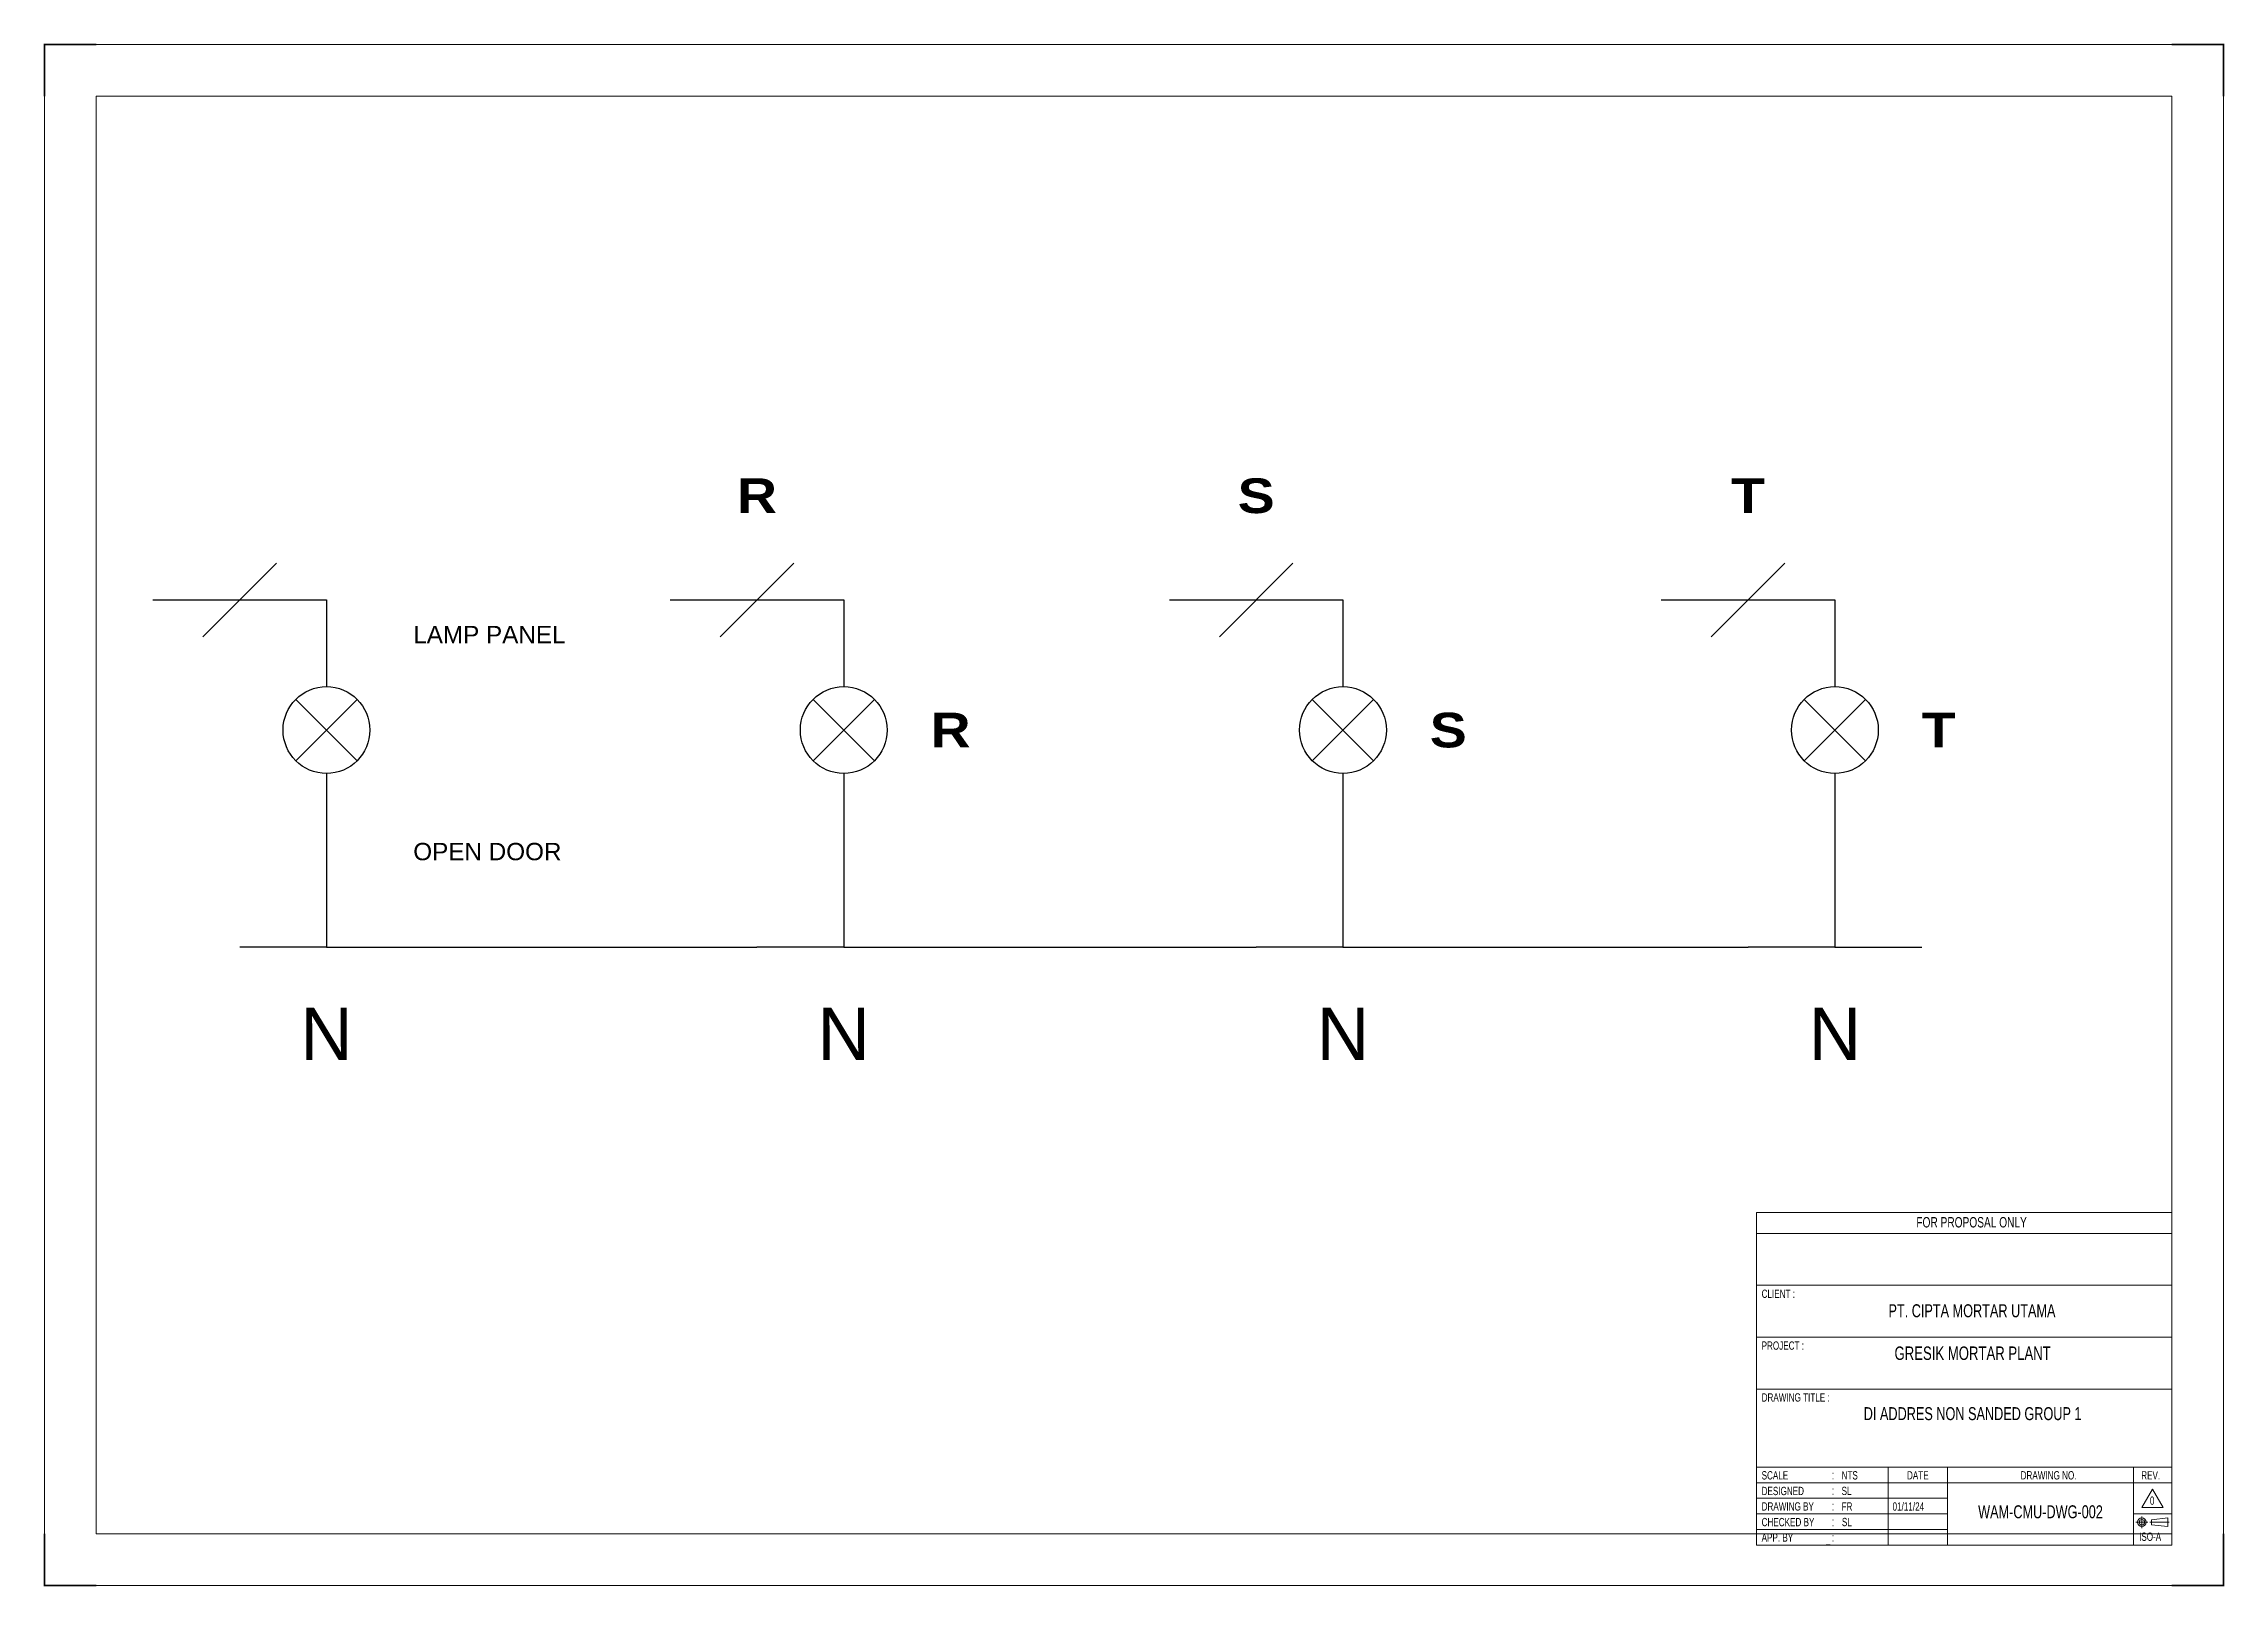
# Model space of a CAD drawing. Header units: centimetres. Extents: x -6233 to 67854, y 107 to 55669.
# Drawn here: x 13114 to 19397, y 107 to 4551 of the extents above; entities that cross this region are included whole.
import ezdxf
from ezdxf.enums import TextEntityAlignment as Align

# ---------------------------------------------------------------- set-up
doc = ezdxf.new("R2010")
doc.units = ezdxf.units.CM
doc.header["$LTSCALE"] = 25.4
doc.linetypes.add('CENTER', pattern=[2, 1.25, -0.25, 0.25, -0.25])
for name, color, linetype in [('1', 7, 'Continuous'), ('Etiket-Line-L', 7, 'Continuous'), ('EtIket-Line-S', 2, 'Continuous'), ('Etiket-Text-List0', 2, 'Continuous'), ('Etiket-Text-List1', 3, 'Continuous'), ('Etiket-Text-List2', 1, 'Continuous')]:
    doc.layers.add(name, color=color, linetype=linetype)
for name, color, linetype, lineweight in [('Center_line', 2, 'CENTER', 5), ('Etiket', 7, 'Continuous', 5), ('Object', 4, 'Continuous', 25)]:
    doc.layers.add(name, color=color, linetype=linetype, lineweight=lineweight)
doc.styles.add('Bold', font='ariblk.ttf', dxfattribs={"height": 25.4})
doc.styles.add('DIM', font='romans', dxfattribs={"height": 6.096})
doc.styles.get("Standard").update_dxf_attribs({"font": 'arial.ttf', "height": 25.4})

msp = doc.modelspace()

# ---------------------------------------------------------------- texts
at = {"ltscale": 50, "style": 'Bold'}
for s, p in [('R', (15169.3, 3198.9)), ('S', (16607.4, 3198.9)), ('T', (18024.6, 3198.9))]:
    msp.add_text(s, height=100, dxfattribs=at).set_placement(p, align=Align.CENTER)
at = {"ltscale": 50}
for s, p in [('LAMP PANEL', (14179.1, 2823.9)), ('OPEN DOOR', (14179.1, 2198.9))]:
    msp.add_text(s, height=50, dxfattribs=at).set_placement(p)
at = {"ltscale": 50, "style": 'Bold'}
for s, p in [('R', (15669.3, 2573.9)), ('S', (17107.4, 2573.9)), ('T', (18524.6, 2573.9))]:
    msp.add_text(s, height=100, dxfattribs=at).set_placement(p, align=Align.MIDDLE_LEFT)
at = {"ltscale": 50}
for p in [(13929.1, 1698.9), (15419.3, 1698.9), (16857.4, 1698.9), (18274.6, 1698.9)]:
    msp.add_text('N', height=150, dxfattribs=at).set_placement(p, align=Align.MIDDLE_CENTER)

# ---------------------------------------------------------------- blocks, each defined once
blk = doc.blocks.new('x5 Out Line')
at = {"const_width": 0.3}
for points in [[(9.65, 286.71), (0, 286.71), (0, 277.06)], [(405.45, 277.06), (405.45, 286.71), (395.8, 286.71)], [(0, 9.65), (0, 0), (9.65, 0)], [(405.45, 9.65), (405.45, 0), (395.8, 0)]]:
    blk.add_lwpolyline(points, dxfattribs=at)
at = {"lineweight": 15}
blk.add_lwpolyline([(395.8, 9.65), (395.8, 277.06), (9.65, 277.06), (9.65, 9.65)], close=True, dxfattribs=at)
at = {"layer": 'EtIket-Line-S', "lineweight": 9, "ltscale": 0.5}
blk.add_lwpolyline([(0, 0), (405.45, 0), (405.45, 286.71), (0, 286.71)], close=True, dxfattribs=at)
blk = doc.blocks.new('A$C6CDB76E5')
at = {"lineweight": 15}
for p, q in [((-196.2, 0), (-196.2, 157.1)), ((-196.2, 157.1), (0, 157.1)), ((0, 0), (0, 157.1)), ((-196.2, 147.3), (0, 147.3)), ((-196.2, 122.8), (0, 122.8)), ((-196.2, 98.2), (0, 98.2)), ((-196.2, 73.7), (0, 73.7)), ((-196.2, 36.8), (0, 36.8)), ((-134, 0), (-134, 36.8)), ((-105.9, 0), (-105.9, 36.8)), ((-18.1, 0), (-18.1, 36.8)), ((-196.2, 29.4), (0, 29.4)), ((-196.2, 22.1), (-105.9, 22.1)), ((-196.2, 14.7), (-105.9, 14.7)), ((-18.1, 14.7), (0, 14.7)), ((-196.2, 7.4), (-105.9, 7.4))]:
    blk.add_line(p, q, dxfattribs=at)
at = {"layer": 'Center_line', "lineweight": 13}
for p, q in [((-16.9, 10.8), (-11.3, 10.8)), ((-14.1, 13.5), (-14.1, 8)), ((-10.3, 10.8), (-1.2, 10.8))]:
    blk.add_line(p, q, dxfattribs=at)
at = {"layer": 'Etiket-Line-L', "lineweight": 15}
for p, q in [((0, 0), (0, 122.6)), ((-196.2, 0), (0, 0))]:
    blk.add_line(p, q, dxfattribs=at)
blk.add_lwpolyline([(-9, 26.4), (-4, 17.7), (-14.1, 17.7)], close=True, dxfattribs=at)
at = {"layer": 'Object', "lineweight": 15}
blk.add_lwpolyline([(-9.5, 9.5), (-1.9, 8.7), (-1.9, 12.8), (-9.5, 12)], close=True, dxfattribs=at)
for radius in [2.03, 1.27]:
    blk.add_circle((-14.1, 10.8), radius, dxfattribs=at)
at = {"layer": '1', "color": 3, "lineweight": 9, "width": 0.7}
blk.add_text('ISO-A', height=3.91, dxfattribs=at).set_placement((-15.4, 2))
at = {"layer": 'Etiket-Text-List0', "lineweight": 13, "width": 0.7}
for s, height, p in [('CLIENT :', 3.92, (-193.8, 116.8)), ('PROJECT :', 3.92, (-193.8, 92.3)), ('DRAWING TITLE :', 3.923, (-193.8, 67.8)), ('SCALE', 3.92, (-193.8, 31)), (':', 4.17, (-160.6, 31)), ('DATE', 3.92, (-125.1, 31)), ('DRAWING NO.', 3.923, (-71.4, 31)), ('REV.', 3.92, (-14.4, 31)), ('DESIGNED', 3.92, (-193.8, 23.6)), (':', 4.17, (-160.6, 23.6)), ('CHECKED BY ', 3.923, (-193.8, 8.9)), ('DRAWING BY', 3.92, (-193.8, 16.3)), (':', 4.17, (-160.6, 16.3)), (':', 4.17, (-160.6, 8.9)), ('APP. BY ', 3.92, (-193.8, 1.6)), (':', 4.17, (-160.6, 1.6))]:
    blk.add_text(s, height=height, dxfattribs=at).set_placement(p)
at = {"layer": 'Etiket-Text-List1', "lineweight": 9, "width": 0.7}
for tag, p in [('1:XXXX', (-156, 31)), ('EN', (-156, 23.6)), ('DD/MM/YY', (-131.3, 23.6)), ('1', (-10.3, 19.1)), ('EN', (-156, 16.3)), ('EN', (-155.8, 8.9)), ('DD/MM/YY', (-131.3, 16.3)), ('DD/MM/YY', (-131.3, 8.9)), ('EN', (-155.7, 1.6)), ('DD/MM/YY', (-131.3, 1.6))]:
    blk.add_attdef(tag, p, '', height=3.92, dxfattribs=at)
at = {"layer": 'Etiket-Text-List2', "lineweight": 13, "width": 0.7}
for tag, height, p in [('FOR FABRICATION', 4.9, (-94.6, 150.1)), ('CLIENT_NAME', 6.13, (-94.1, 107.7)), ('PROJECT_1', 4.9, (-94.1, 87.5)), ('PROJECT_2', 4.9, (-94.1, 79.2)), ('DRAWING_TITLE1', 6.13, (-94.1, 59)), ('DRAWING_TITLE2', 6.13, (-94.1, 49.9)), ('DRAWING_TITLE3', 6.13, (-94.1, 40.1)), ('LDP-X-XXX-AR-01', 6.13, (-62, 12.7))]:
    blk.add_attdef(tag, text='', height=height, dxfattribs=at).set_placement(p, align=Align.CENTER)

# ---------------------------------------------------------------- linework, layer by layer
at = {"ltscale": 50}
for p, q in [((13573.1, 2842.8), (13785.2, 3054.9)), ((15063.2, 2842.8), (15275.4, 3054.9)), ((16501.3, 2842.8), (16713.4, 3054.9)), ((17918.5, 2842.8), (18130.6, 3054.9)), ((14017.5, 2662.2), (13840.8, 2485.5)), ((13840.8, 2662.2), (14017.5, 2485.5)), ((15507.7, 2662.2), (15330.9, 2485.5)), ((15330.9, 2662.2), (15507.7, 2485.5)), ((16945.7, 2662.2), (16769, 2485.5)), ((16769, 2662.2), (16945.7, 2485.5)), ((18363, 2662.2), (18186.2, 2485.5)), ((18186.2, 2662.2), (18363, 2485.5)), ((13929.1, 1948.9), (14179.1, 1948.9)), ((14179.1, 1948.9), (15169.3, 1948.9)), ((15419.3, 1948.9), (15669.3, 1948.9)), ((15669.3, 1948.9), (16607.4, 1948.9)), ((16857.4, 1948.9), (17107.4, 1948.9)), ((17107.4, 1948.9), (18024.6, 1948.9)), ((18274.6, 1948.9), (18524.6, 1948.9))]:
    msp.add_line(p, q, dxfattribs=at)
for points in [[(13429.1, 2948.9), (13929.1, 2948.9), (13929.1, 2698.9)], [(14919.3, 2948.9), (15419.3, 2948.9), (15419.3, 2698.9)], [(16357.4, 2948.9), (16857.4, 2948.9), (16857.4, 2698.9)], [(17774.6, 2948.9), (18274.6, 2948.9), (18274.6, 2698.9)], [(13929.1, 2448.9), (13929.1, 1948.9), (13679.1, 1948.9)], [(15419.3, 2448.9), (15419.3, 1948.9), (15169.3, 1948.9)], [(16857.4, 2448.9), (16857.4, 1948.9), (16607.4, 1948.9)], [(18274.6, 2448.9), (18274.6, 1948.9), (18024.6, 1948.9)]]:
    msp.add_lwpolyline(points, dxfattribs=at)
for centre in [(13929.1, 2573.9), (15419.3, 2573.9), (16857.4, 2573.9), (18274.6, 2573.9)]:
    msp.add_circle(centre, 125, dxfattribs=at)

# ---------------------------------------------------------------- block references
at = {"layer": 'Etiket', "lineweight": 0}
ref = msp.add_blockref('A$C6CDB76E5', (19244.9, 226.2), dxfattribs=dict(at, xscale=6.095870930054101, yscale=6.095870930054101, zscale=6.095870930054101))
ref.add_attrib('FOR FABRICATION', 'FOR PROPOSAL ONLY', dxfattribs={"layer": 'Etiket-Text-List2', "lineweight": 13, "height": 29.894, "width": 0.7}).set_placement((18668.4, 1141.1), align=Align.CENTER)
ref.add_attrib('CLIENT_NAME', 'PT. CIPTA MORTAR UTAMA', dxfattribs={"layer": 'Etiket-Text-List2', "lineweight": 13, "height": 37.368, "width": 0.7}).set_placement((18669.5, 882.5), align=Align.CENTER)
ref.add_attrib('PROJECT_1', 'GRESIK MORTAR PLANT', dxfattribs={"layer": 'Etiket-Text-List2', "lineweight": 13, "height": 38.709, "width": 0.7}).set_placement((18671.4, 759.5), align=Align.CENTER)
ref.add_attrib('DRAWING_TITLE1', 'DI ADDRES NON SANDED GROUP 1', dxfattribs={"layer": 'Etiket-Text-List2', "lineweight": 13, "height": 37.368, "width": 0.7}).set_placement((18671.4, 586.1), align=Align.CENTER)
ref.add_attrib('1:XXXX', 'NTS', (18293.9, 415.1), dxfattribs={"layer": 'Etiket-Text-List1', "lineweight": 13, "height": 23.92, "width": 0.7})
ref.add_attrib('EN', 'SL', (18293.9, 370.3), dxfattribs={"layer": 'Etiket-Text-List1', "lineweight": 13, "height": 23.92, "width": 0.7})
ref.add_attrib('EN', 'FR', (18293.9, 325.4), dxfattribs={"layer": 'Etiket-Text-List1', "lineweight": 13, "height": 23.92, "width": 0.7})
ref.add_attrib('DD/MM/YY', '01/11/24', (18440.7, 325.4), dxfattribs={"layer": 'Etiket-Text-List1', "lineweight": 13, "height": 23.92, "width": 0.7})
ref.add_attrib('EN', 'SL', (18294.8, 280.6), dxfattribs={"layer": 'Etiket-Text-List1', "lineweight": 13, "height": 23.92, "width": 0.7})
ref.add_attrib('LDP-X-XXX-AR-01', 'WAM-CMU-DWG-002', dxfattribs={"layer": 'Etiket-Text-List2', "lineweight": 15, "height": 37.368, "width": 0.7}).set_placement((18866.9, 303.4), align=Align.CENTER)
ref.add_attrib('1', '0', (19182, 342.3), dxfattribs={"layer": 'Etiket-Text-List1', "lineweight": 13, "height": 23.9, "width": 0.7})
at = {"layer": 'Etiket-Line-L', "lineweight": 0}
ref = msp.add_blockref('x5 Out Line', (13116.5, 109.5), dxfattribs=dict(at, xscale=15.48351216233742, yscale=15.48351216233742, zscale=15.48351216233742))
ref.add_attrib('FILE_NAME', '-', (18246.7, 217.5), dxfattribs={"layer": 'Etiket-Text-List1', "lineweight": 13, "height": 21.7, "style": 'DIM', "width": 0.7})

msp.set_redraw_order([(e.dxf.handle, doc.entitydb.next_handle()) for e in msp.query("TEXT MTEXT ATTDEF DIMENSION ARC_DIMENSION")])  # texts and dimensions are drawn at this point

doc.saveas('drawing.dxf')
